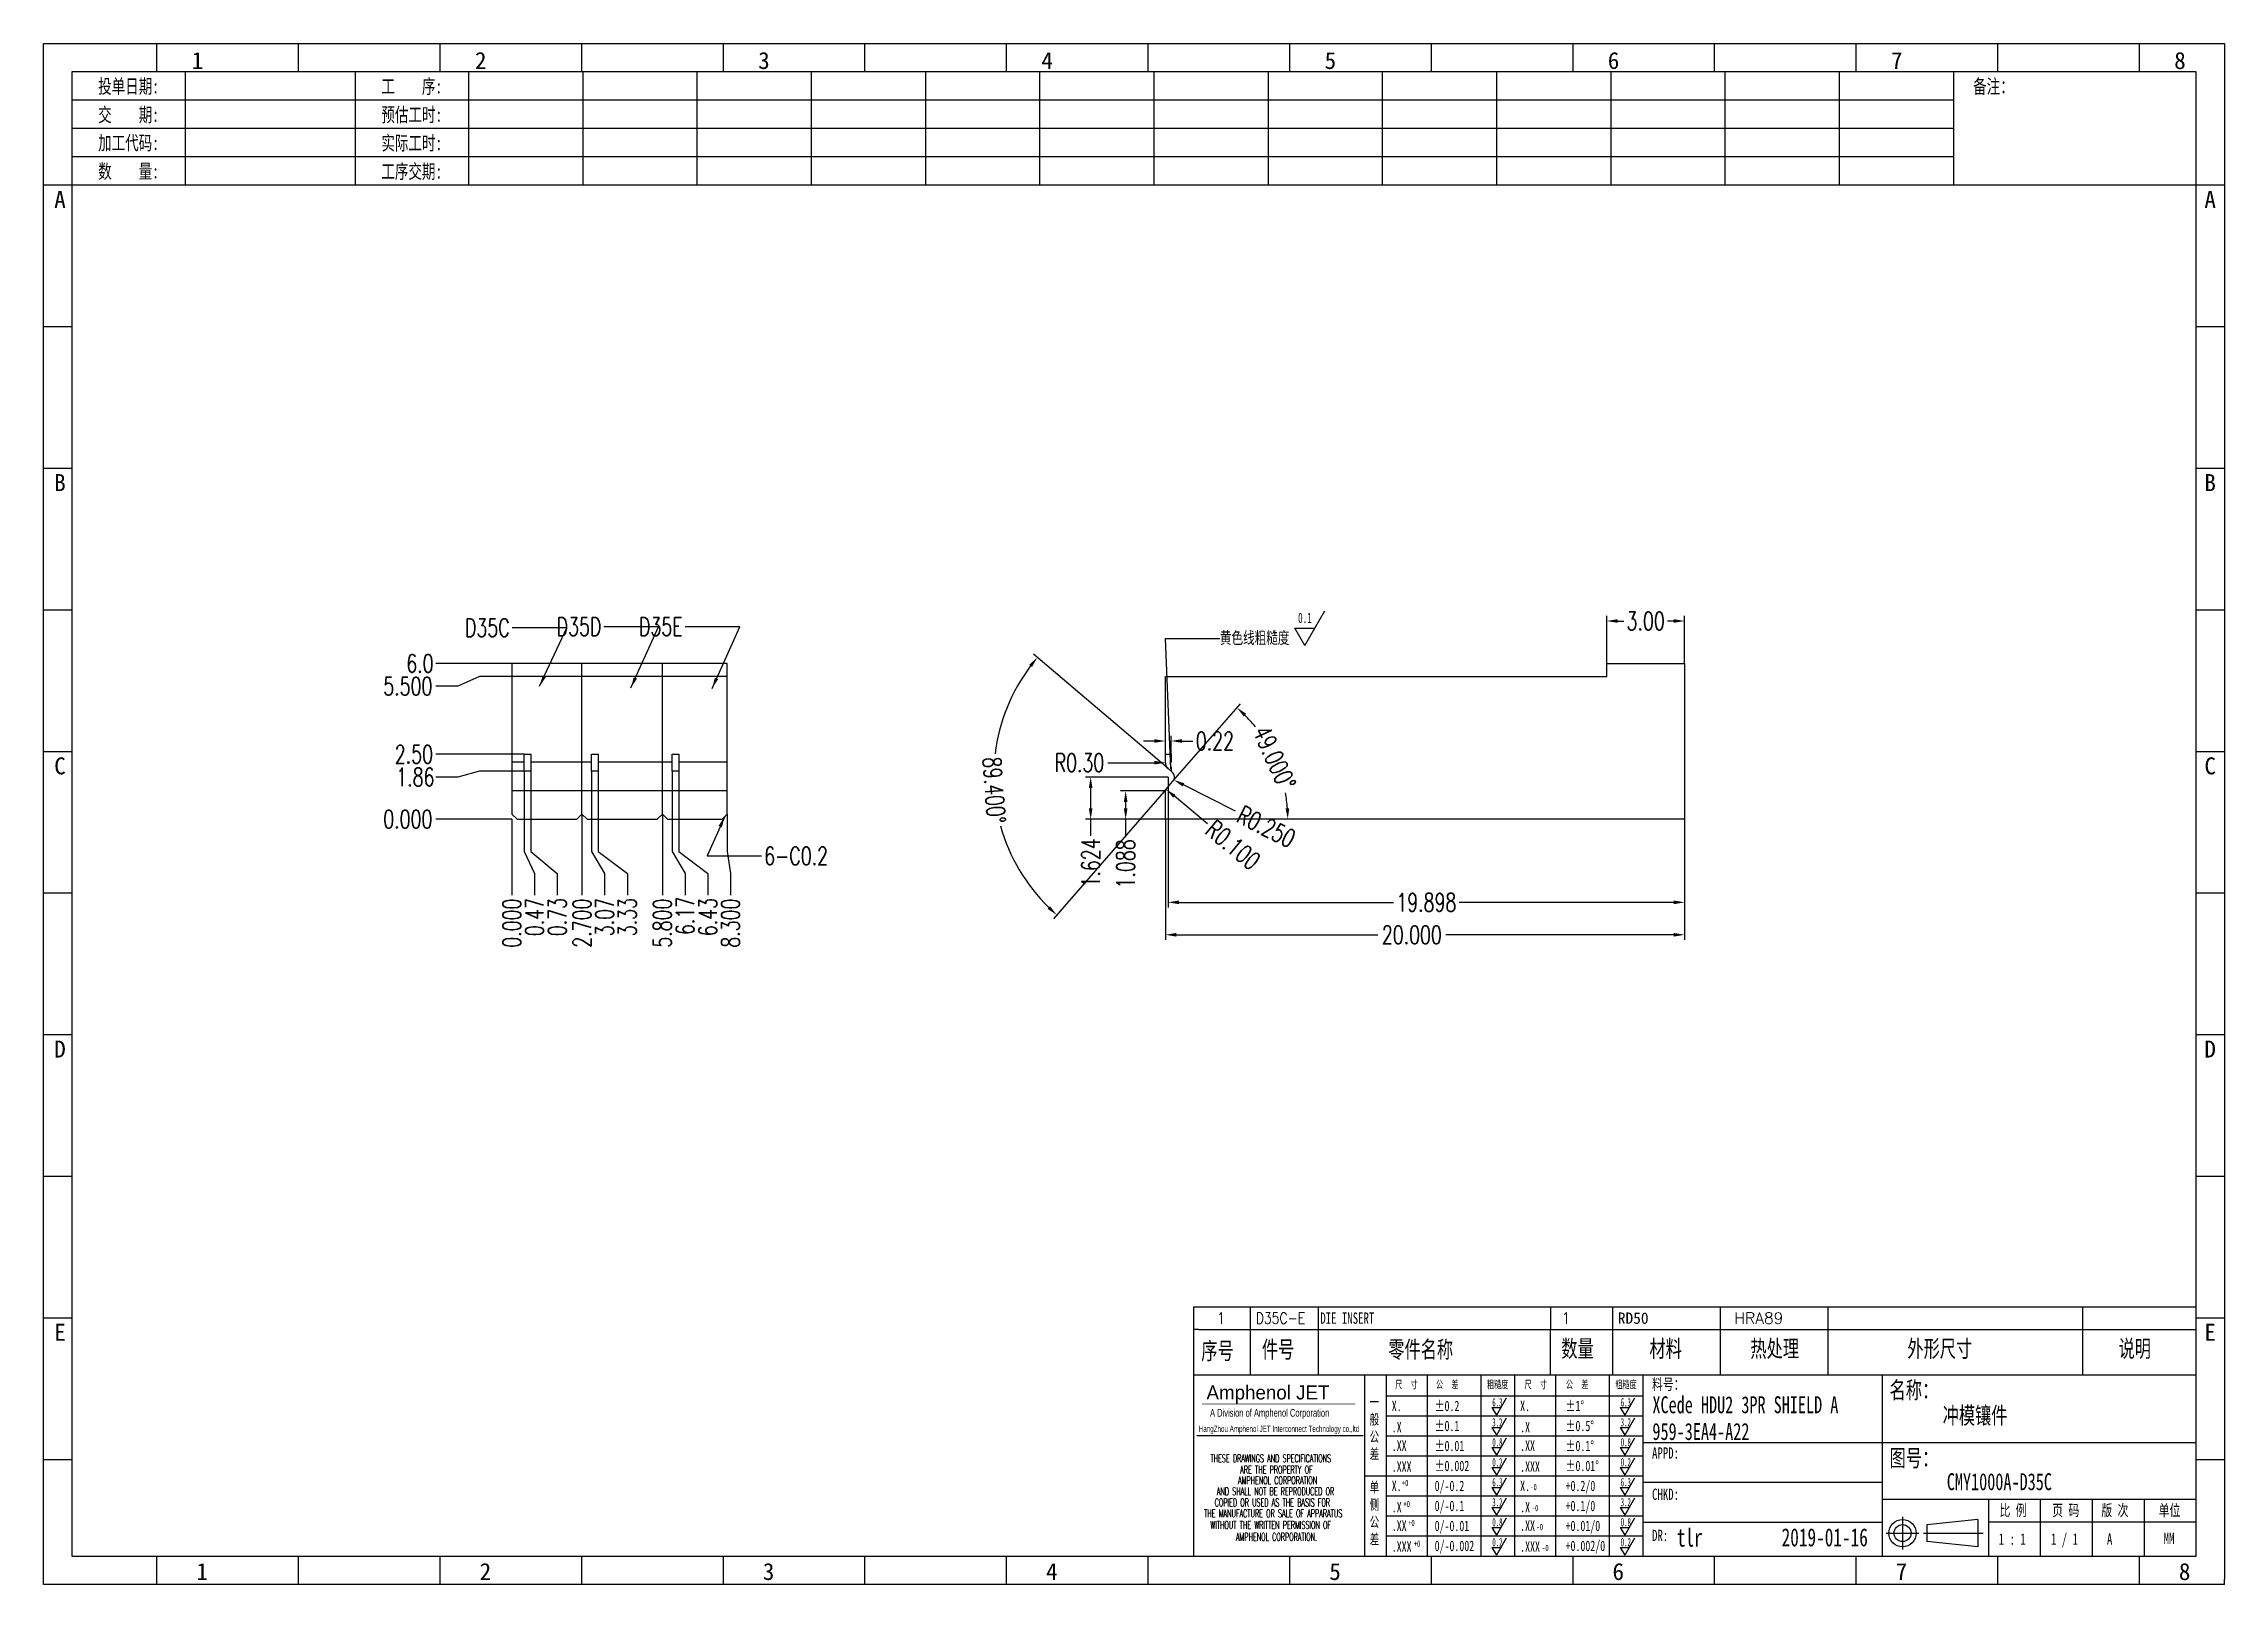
# Model space of a CAD drawing. Header units: millimetres. Extents: x -2852 to 5627, y -2271 to 1849.
# Drawn here: x -934.6 to -850.6, y -601.7 to -542.3 of the extents above; entities that cross this region are included whole.
import ezdxf
from ezdxf.enums import TextEntityAlignment as Align

# ---------------------------------------------------------------- set-up
doc = ezdxf.new("R2010")
doc.units = ezdxf.units.MM
doc.header["$PDSIZE"] = 3
doc.linetypes.add('DASHED2', pattern=[9.525, 6.35, -3.175])
for name, color, linetype in [('1', 7, 'Continuous'), ('11', 4, 'DASHED2'), ('41', 1, 'Continuous'), ('D03', 7, 'Continuous')]:
    doc.layers.add(name, color=color, linetype=linetype)
doc.styles.add('CH', font='仿宋_GB2312_0.ttf')
doc.styles.add('jet02', font='simplex.shx', dxfattribs={"width": 0.7})
doc.styles.add('SIMPLEX', font='SIMPLEX')
doc.styles.get("Standard").update_dxf_attribs({"font": '仿宋_GB2312_0.ttf', "width": 0.7})
doc.styles.add('TEXTSTYLE_1', font='TRIUMB.TTF')
doc.styles.add('TEXTSTYLE_2', font='TRIUM.TTF')
doc.styles.add('tk', font='', dxfattribs={"width": 0.7})
doc.styles.add('tk 2', font='仿宋_GB2312_0.ttf', dxfattribs={"width": 0.65})
doc.styles.add('tk 4', font='simplex.shx', dxfattribs={"width": 0.65, "bigfont": 'bigfont.shx'})
doc.styles.get('tk').set_extended_font_data('NSimSun')
doc.dimstyles.new('jet02', dxfattribs={"dimtxt": 3.5, "dimasz": 2.1, "dimexe": 1, "dimexo": 0, "dimgap": 0.5, "dimtad": 0, "dimtoh": 1, "dimdec": 3, "dimzin": 9, "dimdsep": 46, "dimtxsty": 'jet02', "dimcen": 0, "dimclrt": 256, "dimazin": 2, "dimtfac": 1, "dimtdec": 3, "dimtofl": 0, "dimtmove": 0, "dimatfit": 1, "dimfxl": 1, "dimarcsym": 0})

msp = doc.modelspace()

# ---------------------------------------------------------------- texts
at = {"layer": '41', "color": 2, "ltscale": 0.05, "style": 'tk 2', "width": 0.65}
msp.add_text('0.1', height=0.4, dxfattribs=at).set_placement((-886.2853, -564.6501))
at = {"layer": '41', "ltscale": 0.05, "char_height": 0.7, "style": 'jet02'}
for s, insert, attachment_point in [('D35D', (-913.1211, -564.7896), 6), ('D35E', (-909.9936, -564.7896), 6), ('D35C', (-916.6548, -564.8302), 6), ('6-C0.2', (-906.8498, -573.6173), 4)]:
    msp.add_mtext(s, dxfattribs=dict(at, insert=insert, attachment_point=attachment_point))
at = {"layer": '41', "color": 2, "ltscale": 0.05, "insert": (-889.2963, -565.2419), "char_height": 0.466667, "attachment_point": 4, "style": 'jet02'}
msp.add_mtext('{\\fSimSun|b0|i0|c134|p54;黄色线粗糙度}', dxfattribs=at)

# ---------------------------------------------------------------- blocks, each defined once
blk = doc.blocks.new('A3-N')
at = {"layer": '1', "color": 1}
for p, q in [((0, 0), (0, 296.73)), ((0, 296.73), (420, 296.73)), ((21.82, 291.27), (21.82, 296.73)), ((49.09, 291.27), (49.09, 296.73)), ((76.36, 291.27), (76.36, 296.73)), ((103.64, 291.27), (103.64, 296.73)), ((103.64, 291.27), (103.64, 296.73)), ((103.64, 291.27), (103.64, 296.73)), ((130.91, 291.27), (130.91, 296.73)), ((158.18, 291.27), (158.18, 296.73)), ((185.45, 291.27), (185.45, 296.73)), ((212.73, 291.27), (212.73, 296.73)), ((240, 291.27), (240, 296.73)), ((267.27, 291.27), (267.27, 296.73)), ((294.55, 291.27), (294.55, 296.73)), ((321.82, 291.27), (321.82, 296.73)), ((349.09, 291.27), (349.09, 296.73)), ((376.36, 291.27), (376.36, 296.73)), ((403.64, 291.27), (403.64, 296.73)), ((420, 296.73), (420, 1)), ((5.45, 269.45), (0, 269.45)), ((420, 269.45), (414.55, 269.45)), ((5.45, 242.18), (0, 242.18)), ((420, 242.18), (414.55, 242.18)), ((5.45, 214.91), (0, 214.91)), ((420, 214.91), (414.55, 214.91)), ((5.45, 187.64), (0, 187.64)), ((420, 187.64), (414.55, 187.64)), ((5.45, 160.36), (0, 160.36)), ((420, 160.36), (414.55, 160.36)), ((5.45, 133.09), (0, 133.09)), ((420, 133.09), (414.55, 133.09)), ((5.45, 105.82), (0, 105.82)), ((420, 105.82), (414.55, 105.82)), ((5.45, 78.55), (0, 78.55)), ((420, 78.55), (414.55, 78.55)), ((5.45, 51.27), (0, 51.27)), ((420, 51.27), (414.55, 51.27)), ((222.45, 49.09), (221.45, 49.09)), ((221.45, 49.09), (221.45, 40.36)), ((222.45, 49.09), (414.55, 49.09)), ((232.36, 49.09), (232.36, 40.36)), ((245.45, 49.09), (245.45, 40.36)), ((290.18, 49.09), (290.18, 40.36)), ((302.18, 49.09), (302.18, 40.36)), ((322.91, 49.09), (322.91, 40.36)), ((343.64, 49.09), (343.64, 40.36)), ((392.73, 40.36), (392.73, 49.09)), ((258.55, 40.36), (258.55, 5.44)), ((266.45, 40.36), (266.45, 5.44)), ((276.78, 40.36), (276.78, 5.45)), ((291.18, 40.36), (291.18, 5.45)), ((301.51, 40.37), (301.51, 5.46)), ((308.01, 40.36), (308.01, 5.45)), ((354.09, 40.36), (354.09, 5.45)), ((308.01, 32.39), (258.55, 32.39)), ((308.01, 28.54), (258.55, 28.54)), ((414.55, 27.27), (308.01, 27.27)), ((5.45, 24), (0, 24)), ((308.01, 24.69), (258.55, 24.69)), ((420, 24), (414.55, 24)), ((308.01, 16.99), (258.55, 16.99)), ((354.09, 19.63), (308.01, 19.63)), ((308.01, 13.14), (258.55, 13.14)), ((414.55, 16.36), (354.09, 16.36)), ((374.55, 16.36), (374.55, 5.45)), ((384.55, 16.36), (384.55, 5.45)), ((394.55, 16.36), (394.55, 5.45)), ((404.55, 16.36), (404.55, 5.45)), ((308.01, 9.29), (258.55, 9.29)), ((308.01, 11.99), (354.09, 11.99)), ((372.51, 12.49), (362.69, 11.5)), ((362.69, 11.5), (362.69, 8.23)), ((372.51, 12.49), (372.51, 7.25)), ((414.55, 12), (374.55, 12)), ((21.82, 0), (21.82, 5.45)), ((49.09, 0), (49.09, 5.45)), ((76.36, 0), (76.36, 5.45)), ((103.64, 0), (103.64, 5.45)), ((130.91, 0), (130.91, 5.45)), ((158.18, 0), (158.18, 5.45)), ((185.45, 0), (185.45, 5.45)), ((212.73, 0), (212.73, 5.45)), ((240, 0), (240, 5.45)), ((267.27, 0), (267.27, 5.45)), ((294.55, 0), (294.55, 5.45)), ((321.82, 0), (321.82, 5.45)), ((349.09, 0), (349.09, 5.45)), ((372.51, 7.25), (362.69, 8.23)), ((376.36, 0), (376.36, 5.45)), ((403.64, 0), (403.64, 5.45)), ((1, 0), (0, 0)), ((420, 0), (1, 0)), ((420, 0), (420, 1))]:
    blk.add_line(p, q, dxfattribs=at)
at = {"layer": '1'}
for p, q in [((414.55, 278.18), (414.55, 284.73)), ((221.45, 40.36), (221.45, 5.45)), ((221.45, 40.36), (414.55, 40.36)), ((221.45, 40.36), (414.55, 40.36)), ((254.41, 40.36), (254.41, 5.45)), ((283.28, 40.36), (283.28, 5.45)), ((308.01, 36.24), (258.55, 36.24)), ((222.08, 28.67), (254.12, 28.67)), ((308.01, 20.84), (254.41, 20.84))]:
    blk.add_line(p, q, dxfattribs=at)
at = {"layer": '1', "color": 1, "ltscale": 0.05}
for p, q in [((278.93, 34.04), (279.79, 32.56)), ((278.93, 34.04), (280.65, 34.04)), ((281.68, 35.84), (279.79, 32.56)), ((303.66, 34.05), (304.52, 32.56)), ((303.66, 34.05), (305.38, 34.05)), ((306.41, 35.84), (304.52, 32.56)), ((278.93, 30.19), (279.79, 28.71)), ((278.93, 30.19), (280.65, 30.19)), ((281.68, 31.99), (279.79, 28.71)), ((303.66, 30.2), (305.38, 30.2)), ((303.66, 30.2), (304.52, 28.71)), ((306.41, 31.99), (304.52, 28.71)), ((278.93, 26.34), (279.79, 24.86)), ((278.93, 26.34), (280.65, 26.34)), ((281.68, 28.14), (279.79, 24.86)), ((303.66, 26.35), (304.52, 24.86)), ((303.66, 26.35), (305.38, 26.35)), ((306.41, 28.14), (304.52, 24.86)), ((278.93, 22.49), (280.65, 22.49)), ((278.93, 22.49), (279.79, 21.01)), ((281.68, 24.29), (279.79, 21.01)), ((303.66, 22.5), (305.38, 22.5)), ((303.66, 22.5), (304.52, 21.01)), ((306.41, 24.29), (304.52, 21.01)), ((278.93, 18.66), (279.79, 17.17)), ((278.93, 18.66), (280.65, 18.66)), ((281.68, 20.45), (279.79, 17.17)), ((303.66, 18.66), (304.52, 17.18)), ((303.66, 18.66), (305.38, 18.66)), ((306.41, 20.46), (304.52, 17.18)), ((278.93, 14.81), (280.65, 14.81)), ((278.93, 14.81), (279.79, 13.32)), ((281.68, 16.6), (279.79, 13.32)), ((281.68, 12.75), (279.79, 9.47)), ((303.66, 14.81), (305.38, 14.81)), ((303.66, 14.81), (304.52, 13.33)), ((306.41, 16.61), (304.52, 13.33)), ((306.41, 12.76), (304.52, 9.48)), ((278.93, 10.96), (279.79, 9.47)), ((278.93, 10.96), (280.65, 10.96)), ((281.68, 8.9), (279.79, 5.62)), ((303.66, 10.96), (304.52, 9.48)), ((303.66, 10.96), (305.38, 10.96)), ((306.41, 8.91), (304.52, 5.63)), ((278.93, 7.11), (279.79, 5.62)), ((278.93, 7.11), (280.65, 7.11)), ((303.66, 7.11), (305.38, 7.11)), ((303.66, 7.11), (304.52, 5.63))]:
    blk.add_line(p, q, dxfattribs=at)
at = {"layer": '1', "color": 1, "ltscale": 0.1}
for p, q in [((358.01, 13.02), (358.01, 6.71)), ((354.86, 9.87), (361.17, 9.87)), ((362.03, 9.87), (373.54, 9.87))]:
    blk.add_line(p, q, dxfattribs=at)
at = {"layer": '1'}
blk.add_lwpolyline([(221.45, 5.45), (414.55, 5.45), (414.55, 291.27), (5.45, 291.27), (5.45, 5.45), (414.55, 5.45)], dxfattribs=at)
at = {"layer": '1', "color": 7, "linetype": 'Continuous', "const_width": 0.123}
blk.add_lwpolyline([(223.11, 34.74), (252.6, 34.76)], dxfattribs=at)
at = {"layer": '1', "color": 1}
for radius in [2.62, 1.64]:
    blk.add_circle((358.01, 9.87), radius, dxfattribs=at)
at = {"layer": '41'}
for p, q in [((27.27, 291.27), (27.27, 269.45)), ((60, 291.27), (60, 269.45)), ((81.82, 291.27), (81.82, 269.45)), ((103.82, 291.27), (103.82, 269.45)), ((125.82, 291.27), (125.82, 269.45)), ((147.82, 291.27), (147.82, 269.45)), ((169.82, 291.27), (169.82, 269.45)), ((191.82, 291.27), (191.82, 269.45)), ((213.82, 291.27), (213.82, 269.45)), ((235.82, 291.27), (235.82, 269.45)), ((257.82, 291.27), (257.82, 269.45)), ((279.82, 291.27), (279.82, 269.45)), ((301.82, 291.27), (301.82, 269.45)), ((323.82, 291.27), (323.82, 269.45)), ((345.82, 291.27), (345.82, 269.45)), ((367.82, 291.27), (367.82, 269.45)), ((367.82, 285.82), (5.45, 285.82)), ((367.82, 280.36), (5.45, 280.36)), ((367.82, 274.91), (5.45, 274.91)), ((414.55, 269.45), (5.45, 269.45))]:
    blk.add_line(p, q, dxfattribs=at)
at = {"layer": '1', "color": 1}
for s, p in [('1', (29.64, 295.11)), ('2', (84.18, 295.11)), ('3', (138.73, 295.11)), ('4', (193.27, 295.11)), ('5', (247.82, 295.11)), ('6', (302.36, 295.11)), ('7', (356.91, 295.11)), ('8', (411.45, 295.11)), ('1', (30.53, 4.11)), ('2', (85.08, 4.11)), ('3', (139.62, 4.11)), ('4', (194.17, 4.11)), ('5', (248.72, 4.11)), ('6', (303.26, 4.11)), ('7', (357.81, 4.11)), ('8', (412.35, 4.11))]:
    blk.add_text(s, height=3.27, dxfattribs=at).set_placement(p, align=Align.TOP_CENTER)
at = {"layer": '1', "style": 'tk', "width": 0.7}
for s, p in [('投单日期:', (16.36, 288.55)), ('工    序:', (70.91, 288.55)), ('备注：', (375.51, 288.55)), ('交    期:', (16.36, 283.09)), ('预估工时:', (70.91, 283.09)), ('加工代码:', (16.36, 277.64)), ('实际工时:', (70.91, 277.64)), ('数    量:', (16.36, 272.18)), ('工序交期:', (70.91, 272.18))]:
    blk.add_text(s, height=2.727, dxfattribs=at).set_placement(p, align=Align.MIDDLE)
at = {"layer": '1', "color": 1}
for s, p in [('A', (2.04, 268.36)), ('B', (2.04, 213.82)), ('C', (2.04, 159.27)), ('D', (2.04, 104.73)), ('E', (2.04, 50.18))]:
    blk.add_text(s, height=3.27, dxfattribs=at).set_placement(p, align=Align.TOP_LEFT)
for s, p in [('A', (418.37, 268.36)), ('B', (418.37, 213.82)), ('C', (418.37, 159.27)), ('D', (418.37, 104.73)), ('E', (418.37, 50.18))]:
    blk.add_text(s, height=3.27, dxfattribs=at).set_placement(p, align=Align.TOP_RIGHT)
at = {"layer": '1', "color": 1, "style": 'tk 2', "width": 0.7}
for s, height, p in [('序号', 3.273, (222.96, 43.34)), ('件号', 3.273, (234.62, 43.61)), ('零件名称', 3.273, (258.97, 43.61)), ('数量', 3.273, (292.3, 43.78)), ('材料', 3.273, (309.27, 43.78)), ('热处理', 3.273, (328.71, 43.78)), ('外形尺寸', 3.273, (358.94, 43.78)), ('说明', 3.273, (399.61, 43.78)), ('料号：', 2.182, (309.77, 37.46)), ('名称：', 3.273, (355.52, 35.79)), ('图号：', 3.273, (355.52, 22.7)), ('比 例', 2.182, (376.69, 13.18)), ('页 码', 2.182, (386.85, 13.18)), ('版 次', 2.182, (396.31, 13.18)), ('单位', 2.182, (407.35, 13.18))]:
    blk.add_text(s, height=height, dxfattribs=at).set_placement(p)
at = {"layer": '1', "color": 7, "linetype": 'Continuous', "style": 'TEXTSTYLE_1'}
blk.add_text('Amphenol JET', height=2.7, dxfattribs=at).set_placement((223.96, 35.61))
at = {"layer": '1', "color": 7, "linetype": 'Continuous'}
for s, height, style, width, p in [('A Division of Amphenol Corporation', 1.5, 'TEXTSTYLE_2', 0.7, (224.64, 32.29)), ('HangZhou Amphenol JET Interconnect Technology co.,ltd ', 1.2, 'TEXTSTYLE_2', 0.6, (222.47, 29.36)), ('THESE DRAWINGS AND SPECIFICATIONS', 1.5, 'tk 4', 0.6, (224.73, 23.52)), ('ARE THE PROPERTY OF', 1.5, 'tk 4', 0.6, (230.45, 21.35)), ('AND SHALL NOT BE REPRODUCED OR', 1.5, 'tk 4', 0.6, (225.95, 17.17)), ('AMPHENOL CORPORATION', 1.5, 'tk 4', 0.6, (230.04, 19.27)), ('THE MANUFACTURE OR SALE OF APPARATUS', 1.5, 'tk 4', 0.6, (223.5, 12.92)), ('COPIED OR USED AS THE BASIS FOR', 1.5, 'tk 4', 0.6, (225.54, 15.02)), ('WITHOUT THE WRITTEN PERMISSION OF', 1.5, 'tk 4', 0.6, (224.73, 10.67)), ('AMPHENOL CORPORATION.', 1.5, 'tk 4', 0.6, (229.63, 8.4))]:
    blk.add_text(s, height=height, dxfattribs=dict(at, style=style, width=width)).set_placement(p)
at = {"layer": '1', "color": 1, "style": 'tk 2', "width": 0.7}
for s, p in [('X.', (259.64, 34.37)), ('%%P0.2', (267.9, 34.37)), ('X.', (284.37, 34.37)), ('%%P1%%D', (293.12, 34.37)), ('.X', (259.64, 30.28)), ('%%P0.1', (267.9, 30.52)), ('.X', (284.37, 30.28)), ('%%P0.5%%D', (293.12, 30.52)), ('.XX', (259.64, 26.71)), ('%%P0.01', (267.9, 26.67)), ('.XX', (284.37, 26.71)), ('%%P0.1%%D', (293.12, 26.67)), ('.XXX', (259.64, 22.68)), ('%%P0.002', (267.9, 22.82)), ('.XXX', (284.37, 22.68)), ('%%P0.01%%D', (293.12, 22.82)), ('X.', (259.64, 18.97)), ('0/-0.2', (267.9, 18.97)), ('X.', (284.37, 18.97)), ('+0.2/0', (293.12, 18.97)), ('.X', (259.64, 14.88)), ('0/-0.1', (267.9, 15.12)), ('.X', (284.37, 14.88)), ('+0.1/0', (293.12, 15.12)), ('.XX', (259.64, 11.31)), ('0/-0.01', (267.9, 11.27)), ('0/-0.002', (267.9, 7.42)), ('.XX', (284.37, 11.31)), ('+0.01/0', (293.12, 11.27)), ('+0.002/0', (293.12, 7.42)), ('.XXX', (259.64, 7.28)), ('.XXX', (284.37, 7.28))]:
    blk.add_text(s, height=2, dxfattribs=at).set_placement(p, align=Align.MIDDLE_LEFT)
at = {"layer": '1', "color": 1, "ltscale": 0.05, "style": 'tk 2', "width": 0.5}
for s, p in [('6.3', (279.01, 34.26)), ('6.3', (303.74, 34.27)), ('3.2', (279.01, 30.41)), ('3.2', (303.74, 30.42)), ('0.8', (279.01, 26.56)), ('0.8', (303.74, 26.57)), ('0.2', (279.01, 22.71)), ('0.2', (303.74, 22.72)), ('6.3', (279.01, 18.87)), ('6.3', (303.74, 18.88)), ('3.2', (279.01, 15.02)), ('0.8', (279.01, 11.17)), ('3.2', (303.74, 15.03)), ('0.8', (303.74, 11.18)), ('0.2', (279.01, 7.32)), ('0.2', (303.74, 7.33))]:
    blk.add_text(s, height=1.6, dxfattribs=at).set_placement(p)
at = {"layer": '1', "style": 'tk 2', "width": 0.7}
for s, p in [('APPD:', (309.77, 24.21)), ('CHKD:', (309.77, 16.27)), ('DR:', (309.77, 8.35))]:
    blk.add_text(s, height=2.182, dxfattribs=at).set_placement(p)
at = {"layer": '1', "color": 7, "style": 'tk 2', "width": 0.7}
blk.add_text('MM', height=2.182, dxfattribs=at).set_placement((408.31, 7.75))
at = {"layer": '1', "color": 1, "ltscale": 0.05, "char_height": 1.5, "width": 6.3627, "attachment_point": 1, "style": 'tk 2'}
for s, insert in [('尺  寸', (260.31, 39.25)), ('公  差', (268.17, 39.25)), ('粗糙度', (277.98, 39.25)), ('尺  寸', (285.2, 39.25)), ('公  差', (293.18, 39.25)), ('粗糙度', (302.71, 39.26))]:
    blk.add_mtext(s, dxfattribs=dict(at, insert=insert))
at = {"layer": '1', "ltscale": 0.05, "char_height": 2, "width": 2.5195, "attachment_point": 1, "style": 'tk 2'}
for s, insert in [('一般公差', (255.39, 36.11)), ('单侧公差', (255.39, 19.71))]:
    blk.add_mtext(s, dxfattribs=dict(at, insert=insert))
at = {"layer": '1', "color": 1, "ltscale": 0.05, "char_height": 1.2, "width": 5.1396, "attachment_point": 1, "line_spacing_factor": 0.8, "style": 'tk 2'}
for s, insert in [('+0', (261.58, 20.13)), ('-0', (286.31, 19.33)), ('+0', (261.88, 16.09)), ('-0', (286.61, 15.29)), ('+0', (262.79, 12.45)), ('+0', (263.87, 8.44)), ('-0', (287.51, 11.65)), ('-0', (288.59, 7.64))]:
    blk.add_mtext(s, dxfattribs=dict(at, insert=insert))
at = {"layer": '1', "style": 'tk 2', "width": 0.7}
for tag, p in [('PATR-NO1', (309.84, 32.96)), ('TITLE', (365.74, 30.9)), ('PATR-NO2', (309.84, 27.81)), ('DWG-NO:', (366.54, 18.14))]:
    blk.add_attdef(tag, p, '', height=3.27, dxfattribs=at)
at = {"layer": '1', "color": 1, "style": 'tk 2', "width": 0.7}
for tag, p in [('DRAW', (314.55, 7.27)), ('DATE', (334.72, 7.32))]:
    blk.add_attdef(tag, p, '', height=3.49, dxfattribs=at)
at = {"layer": '1', "style": 'tk 2', "width": 0.7}
for tag, p in [('SCALE', (376.55, 8.73)), ('SHEET', (386.6, 8.72)), ('REV', (397.38, 8.73))]:
    blk.add_attdef(tag, text='', height=2.18, dxfattribs=at).set_placement(p, align=Align.MIDDLE_LEFT)
blk = doc.blocks.new('FB3')
at = {"layer": '1', "color": 1}
for p, q in [((0, 4.36), (193.09, 4.36)), ((0, 4.36), (0, 0)), ((10.91, 4.36), (10.91, 0)), ((24, 4.36), (24, 0)), ((68.73, 4.36), (68.73, 0)), ((80.73, 4.36), (80.73, 0)), ((101.45, 4.36), (101.45, 0)), ((122.18, 4.36), (122.18, 0)), ((171.27, 0), (171.27, 4.36))]:
    blk.add_line(p, q, dxfattribs=at)
at = {"layer": '1'}
for tag, style, p in [('ITEM', 'SIMPLEX', (4.36, 2.18)), ('PARTNO', 'SIMPLEX', (12, 2.18)), ('QTY', 'SIMPLEX', (74.18, 2.18)), ('MATL', 'CH', (81.72, 2.18)), ('FINISH', 'SIMPLEX', (104.17, 2.18)), ('SPEC', 'SIMPLEX', (130.91, 2.18)), ('REMARK', 'SIMPLEX', (174.06, 2.18))]:
    blk.add_attdef(tag, text='', height=2.18, dxfattribs=dict(at, style=style)).set_placement(p, align=Align.MIDDLE_LEFT)
at = {"layer": '1', "style": 'tk', "width": 0.7}
blk.add_attdef('DIE', text='', height=2.18, dxfattribs=at).set_placement((24.43, 2.18), align=Align.MIDDLE_LEFT)
blk = doc.blocks.new('*D4023')
at = {"layer": '41', "ltscale": 0.05}
blk.add_line((-916.571, -572.204), (-919.496, -572.204), dxfattribs=at)
at = {"layer": 'Defpoints', "color": 0, "ltscale": 0.05}
for p in [(-919.496, -572.204), (-916.571, -572.204), (-916.571, -572.204)]:
    blk.add_point(p, dxfattribs=at)
at = {"layer": '41', "ltscale": 0.05, "insert": (-920.576, -572.204), "char_height": 0.7, "attachment_point": 5, "style": 'jet02'}
blk.add_mtext('0.000', dxfattribs=at)
blk = doc.blocks.new('*D4024')
at = {"layer": '41', "ltscale": 0.05}
for p, q in [((-917.816, -570.349), (-918.656, -570.579)), ((-916.101, -570.349), (-917.816, -570.349)), ((-918.656, -570.579), (-919.496, -570.579))]:
    blk.add_line(p, q, dxfattribs=at)
at = {"layer": 'Defpoints', "color": 0, "ltscale": 0.05}
for p in [(-916.101, -570.349), (-919.496, -570.579), (-916.571, -572.204)]:
    blk.add_point(p, dxfattribs=at)
at = {"layer": '41', "ltscale": 0.05, "insert": (-920.285, -570.579), "char_height": 0.7, "attachment_point": 5, "style": 'jet02'}
blk.add_mtext('1.86', dxfattribs=at)
blk = doc.blocks.new('*D4025')
at = {"layer": '41', "ltscale": 0.05}
blk.add_line((-916.101, -569.704), (-919.496, -569.704), dxfattribs=at)
at = {"layer": 'Defpoints', "color": 0, "ltscale": 0.05}
for p in [(-919.496, -569.704), (-916.101, -569.704), (-916.571, -572.204)]:
    blk.add_point(p, dxfattribs=at)
at = {"layer": '41', "ltscale": 0.05, "insert": (-920.343, -569.704), "char_height": 0.7, "attachment_point": 5, "style": 'jet02'}
blk.add_mtext('2.50', dxfattribs=at)
blk = doc.blocks.new('*D4026')
at = {"layer": '41', "ltscale": 0.05}
for p, q in [((-917.816, -566.704), (-918.656, -567.079)), ((-916.571, -566.704), (-917.816, -566.704)), ((-918.656, -567.079), (-919.496, -567.079))]:
    blk.add_line(p, q, dxfattribs=at)
at = {"layer": 'Defpoints', "color": 0, "ltscale": 0.05}
for p in [(-916.571, -566.704), (-919.496, -567.079), (-916.571, -572.204)]:
    blk.add_point(p, dxfattribs=at)
at = {"layer": '41', "ltscale": 0.05, "insert": (-920.576, -567.079), "char_height": 0.7, "attachment_point": 5, "style": 'jet02'}
blk.add_mtext('5.500', dxfattribs=at)
blk = doc.blocks.new('*D4027')
at = {"layer": '41', "ltscale": 0.05}
blk.add_line((-916.571, -566.204), (-919.496, -566.204), dxfattribs=at)
at = {"layer": 'Defpoints', "color": 0, "ltscale": 0.05}
for p in [(-919.496, -566.204), (-916.571, -566.204), (-916.571, -572.204)]:
    blk.add_point(p, dxfattribs=at)
at = {"layer": '41', "ltscale": 0.05, "insert": (-920.11, -566.204), "char_height": 0.7, "attachment_point": 5, "style": 'jet02'}
blk.add_mtext('6.0', dxfattribs=at)
blk = doc.blocks.new('*D4028')
at = {"layer": '41', "ltscale": 0.05}
blk.add_line((-916.571, -572.204), (-916.571, -575.129), dxfattribs=at)
at = {"layer": 'Defpoints', "color": 0, "ltscale": 0.05}
for p in [(-916.571, -572.204), (-916.571, -572.204), (-916.571, -575.129)]:
    blk.add_point(p, dxfattribs=at)
at = {"layer": '41', "ltscale": 0.05, "insert": (-916.571, -576.209), "char_height": 0.7, "attachment_point": 5, "rotation": 90, "style": 'jet02'}
blk.add_mtext('0.000', dxfattribs=at)
blk = doc.blocks.new('*D4029')
at = {"layer": '41', "ltscale": 0.05}
for p, q in [((-916.101, -570.349), (-916.101, -573.449)), ((-916.101, -573.449), (-915.696, -574.289)), ((-915.696, -574.289), (-915.696, -575.129))]:
    blk.add_line(p, q, dxfattribs=at)
at = {"layer": 'Defpoints', "color": 0, "ltscale": 0.05}
for p in [(-916.101, -570.349), (-916.571, -572.204), (-915.696, -575.129)]:
    blk.add_point(p, dxfattribs=at)
at = {"layer": '41', "ltscale": 0.05, "insert": (-915.696, -575.976), "char_height": 0.7, "attachment_point": 5, "rotation": 90, "style": 'jet02'}
blk.add_mtext('0.47', dxfattribs=at)
blk = doc.blocks.new('*D4030')
at = {"layer": '41', "ltscale": 0.05}
for p, q in [((-915.841, -570.349), (-915.841, -573.449)), ((-915.841, -573.449), (-914.821, -574.289)), ((-914.821, -574.289), (-914.821, -575.129))]:
    blk.add_line(p, q, dxfattribs=at)
at = {"layer": 'Defpoints', "color": 0, "ltscale": 0.05}
for p in [(-915.841, -570.349), (-916.571, -572.204), (-914.821, -575.129)]:
    blk.add_point(p, dxfattribs=at)
at = {"layer": '41', "ltscale": 0.05, "insert": (-914.821, -575.976), "char_height": 0.7, "attachment_point": 5, "rotation": 90, "style": 'jet02'}
blk.add_mtext('0.73', dxfattribs=at)
blk = doc.blocks.new('*D4031')
at = {"layer": '41', "ltscale": 0.05}
blk.add_line((-913.871, -572.004), (-913.871, -575.129), dxfattribs=at)
at = {"layer": 'Defpoints', "color": 0, "ltscale": 0.05}
for p in [(-913.871, -572.004), (-916.571, -572.204), (-913.871, -575.129)]:
    blk.add_point(p, dxfattribs=at)
at = {"layer": '41', "ltscale": 0.05, "insert": (-913.871, -576.209), "char_height": 0.7, "attachment_point": 5, "rotation": 90, "style": 'jet02'}
blk.add_mtext('2.700', dxfattribs=at)
blk = doc.blocks.new('*D4032')
at = {"layer": '41', "ltscale": 0.05}
for p, q in [((-913.501, -570.349), (-913.501, -573.449)), ((-913.501, -573.449), (-912.996, -574.289)), ((-912.996, -574.289), (-912.996, -575.129))]:
    blk.add_line(p, q, dxfattribs=at)
at = {"layer": 'Defpoints', "color": 0, "ltscale": 0.05}
for p in [(-913.501, -570.349), (-916.571, -572.204), (-912.996, -575.129)]:
    blk.add_point(p, dxfattribs=at)
at = {"layer": '41', "ltscale": 0.05, "insert": (-912.996, -575.976), "char_height": 0.7, "attachment_point": 5, "rotation": 90, "style": 'jet02'}
blk.add_mtext('3.07', dxfattribs=at)
blk = doc.blocks.new('*D4033')
at = {"layer": '41', "ltscale": 0.05}
for p, q in [((-913.241, -570.349), (-913.241, -573.449)), ((-913.241, -573.449), (-912.121, -574.289)), ((-912.121, -574.289), (-912.121, -575.129))]:
    blk.add_line(p, q, dxfattribs=at)
at = {"layer": 'Defpoints', "color": 0, "ltscale": 0.05}
for p in [(-913.241, -570.349), (-916.571, -572.204), (-912.121, -575.129)]:
    blk.add_point(p, dxfattribs=at)
at = {"layer": '41', "ltscale": 0.05, "insert": (-912.121, -575.976), "char_height": 0.7, "attachment_point": 5, "rotation": 90, "style": 'jet02'}
blk.add_mtext('3.33', dxfattribs=at)
blk = doc.blocks.new('*D4034')
at = {"layer": '41', "ltscale": 0.05}
blk.add_line((-910.771, -572.004), (-910.771, -575.129), dxfattribs=at)
at = {"layer": 'Defpoints', "color": 0, "ltscale": 0.05}
for p in [(-910.771, -572.004), (-916.571, -572.204), (-910.771, -575.129)]:
    blk.add_point(p, dxfattribs=at)
at = {"layer": '41', "ltscale": 0.05, "insert": (-910.771, -576.209), "char_height": 0.7, "attachment_point": 5, "rotation": 90, "style": 'jet02'}
blk.add_mtext('5.800', dxfattribs=at)
blk = doc.blocks.new('*D4035')
at = {"layer": '41', "ltscale": 0.05}
for p, q in [((-910.401, -570.349), (-910.401, -573.449)), ((-910.401, -573.449), (-909.896, -574.289)), ((-909.896, -574.289), (-909.896, -575.129))]:
    blk.add_line(p, q, dxfattribs=at)
at = {"layer": 'Defpoints', "color": 0, "ltscale": 0.05}
for p in [(-910.401, -570.349), (-916.571, -572.204), (-909.896, -575.129)]:
    blk.add_point(p, dxfattribs=at)
at = {"layer": '41', "ltscale": 0.05, "insert": (-909.896, -575.929), "char_height": 0.7, "attachment_point": 5, "rotation": 90, "style": 'jet02'}
blk.add_mtext('6.17', dxfattribs=at)
blk = doc.blocks.new('*D4036')
at = {"layer": '41', "ltscale": 0.05}
for p, q in [((-910.141, -570.349), (-910.141, -573.449)), ((-910.141, -573.449), (-909.021, -574.289)), ((-909.021, -574.289), (-909.021, -575.129))]:
    blk.add_line(p, q, dxfattribs=at)
at = {"layer": 'Defpoints', "color": 0, "ltscale": 0.05}
for p in [(-910.141, -570.349), (-916.571, -572.204), (-909.021, -575.129)]:
    blk.add_point(p, dxfattribs=at)
at = {"layer": '41', "ltscale": 0.05, "insert": (-909.021, -575.976), "char_height": 0.7, "attachment_point": 5, "rotation": 90, "style": 'jet02'}
blk.add_mtext('6.43', dxfattribs=at)
blk = doc.blocks.new('*D4037')
at = {"layer": '41', "ltscale": 0.05}
for p, q in [((-908.271, -572.004), (-908.271, -573.449)), ((-908.271, -573.449), (-908.146, -574.289)), ((-908.146, -574.289), (-908.146, -575.129))]:
    blk.add_line(p, q, dxfattribs=at)
at = {"layer": 'Defpoints', "color": 0, "ltscale": 0.05}
for p in [(-908.271, -572.004), (-916.571, -572.204), (-908.146, -575.129)]:
    blk.add_point(p, dxfattribs=at)
at = {"layer": '41', "ltscale": 0.05, "insert": (-908.146, -576.209), "char_height": 0.7, "attachment_point": 5, "rotation": 90, "style": 'jet02'}
blk.add_mtext('8.300', dxfattribs=at)
blk = doc.blocks.new('*D4038')
at = {"layer": '41', "ltscale": 0.05}
for p, q in [((-891.397, -572.204), (-891.397, -576.856)), ((-871.397, -572.204), (-871.397, -576.856)), ((-890.977, -576.656), (-883.218, -576.656)), ((-871.817, -576.656), (-880.591, -576.656))]:
    blk.add_line(p, q, dxfattribs=at)
for points in [[(-890.977, -576.586), (-890.977, -576.726), (-891.397, -576.656)], [(-871.817, -576.586), (-871.817, -576.726), (-871.397, -576.656)]]:
    blk.add_solid(points, dxfattribs=at)
at = {"layer": 'Defpoints', "color": 0, "ltscale": 0.05}
for p in [(-891.397, -572.204), (-871.397, -572.204), (-871.397, -576.656)]:
    blk.add_point(p, dxfattribs=at)
at = {"layer": '41', "ltscale": 0.05, "insert": (-881.904, -576.656), "char_height": 0.7, "attachment_point": 5, "style": 'jet02'}
blk.add_mtext('20.000', dxfattribs=at)
blk = doc.blocks.new('*D4039')
at = {"layer": '41', "ltscale": 0.05}
for p, q in [((-874.397, -566.204), (-874.397, -564.37)), ((-871.397, -566.204), (-871.397, -564.37)), ((-873.977, -564.57), (-873.743, -564.57)), ((-871.817, -564.57), (-872.05, -564.57))]:
    blk.add_line(p, q, dxfattribs=at)
for points in [[(-873.977, -564.5), (-873.977, -564.64), (-874.397, -564.57)], [(-871.817, -564.5), (-871.817, -564.64), (-871.397, -564.57)]]:
    blk.add_solid(points, dxfattribs=at)
at = {"layer": 'Defpoints', "color": 0, "ltscale": 0.05}
for p in [(-871.397, -564.57), (-874.397, -566.204), (-871.397, -566.204)]:
    blk.add_point(p, dxfattribs=at)
at = {"layer": '41', "ltscale": 0.05, "insert": (-872.897, -564.57), "char_height": 0.7, "attachment_point": 5, "style": 'jet02'}
blk.add_mtext('3.00', dxfattribs=at)
blk = doc.blocks.new('*D4040')
at = {"layer": '41', "ltscale": 0.05}
for p, q in [((-891.295, -570.581), (-891.295, -575.606)), ((-871.397, -572.204), (-871.397, -575.606)), ((-890.875, -575.406), (-882.612, -575.406)), ((-871.817, -575.406), (-880.079, -575.406))]:
    blk.add_line(p, q, dxfattribs=at)
for points in [[(-890.875, -575.336), (-890.875, -575.476), (-891.295, -575.406)], [(-871.817, -575.336), (-871.817, -575.476), (-871.397, -575.406)]]:
    blk.add_solid(points, dxfattribs=at)
at = {"layer": 'Defpoints', "color": 0, "ltscale": 0.05}
for p in [(-891.295, -570.581), (-871.397, -572.204), (-891.295, -575.406)]:
    blk.add_point(p, dxfattribs=at)
at = {"layer": '41', "ltscale": 0.05, "insert": (-881.346, -575.406), "char_height": 0.7, "attachment_point": 5, "style": 'jet02'}
blk.add_mtext('19.898', dxfattribs=at)
blk = doc.blocks.new('*D4041')
at = {"layer": '41', "ltscale": 0.05}
for p, q in [((-891.295, -570.581), (-894.475, -570.581)), ((-894.275, -571.001), (-894.275, -571.784)), ((-891.397, -572.204), (-894.475, -572.204)), ((-894.275, -572.204), (-894.275, -572.843))]:
    blk.add_line(p, q, dxfattribs=at)
for points in [[(-894.345, -571.001), (-894.205, -571.001), (-894.275, -570.581)], [(-894.345, -571.784), (-894.205, -571.784), (-894.275, -572.204)]]:
    blk.add_solid(points, dxfattribs=at)
at = {"layer": 'Defpoints', "color": 0, "ltscale": 0.05}
for p in [(-891.295, -570.581), (-894.275, -572.204), (-891.397, -572.204)]:
    blk.add_point(p, dxfattribs=at)
at = {"layer": '41', "ltscale": 0.05, "insert": (-894.275, -573.888), "char_height": 0.7, "attachment_point": 5, "rotation": 90, "style": 'jet02'}
blk.add_mtext('1.624', dxfattribs=at)
blk = doc.blocks.new('*D4042')
at = {"layer": '41', "ltscale": 0.05}
for p, q in [((-891.817, -569.192), (-892.237, -569.192)), ((-891.397, -569.704), (-891.397, -568.992)), ((-891.177, -569.704), (-891.177, -568.992)), ((-890.757, -569.192), (-890.337, -569.192))]:
    blk.add_line(p, q, dxfattribs=at)
for points in [[(-891.817, -569.122), (-891.817, -569.262), (-891.397, -569.192)], [(-890.757, -569.122), (-890.757, -569.262), (-891.177, -569.192)]]:
    blk.add_solid(points, dxfattribs=at)
at = {"layer": 'Defpoints', "color": 0, "ltscale": 0.05}
for p in [(-891.177, -569.192), (-891.397, -569.704), (-891.177, -569.704)]:
    blk.add_point(p, dxfattribs=at)
at = {"layer": '41', "ltscale": 0.05, "insert": (-889.49, -569.192), "char_height": 0.7, "attachment_point": 5, "style": 'jet02'}
blk.add_mtext('0.22', dxfattribs=at)
blk = doc.blocks.new('*D4043')
at = {"layer": '41', "ltscale": 0.05}
for p, q in [((-891.397, -571.116), (-893.127, -571.116)), ((-892.927, -571.536), (-892.927, -571.784)), ((-891.397, -572.204), (-893.127, -572.204)), ((-892.927, -572.204), (-892.927, -572.892))]:
    blk.add_line(p, q, dxfattribs=at)
for points in [[(-892.997, -571.536), (-892.857, -571.536), (-892.927, -571.116)], [(-892.997, -571.784), (-892.857, -571.784), (-892.927, -572.204)]]:
    blk.add_solid(points, dxfattribs=at)
at = {"layer": 'Defpoints', "color": 0, "ltscale": 0.05}
for p in [(-892.927, -571.116), (-891.397, -571.116), (-891.397, -572.204)]:
    blk.add_point(p, dxfattribs=at)
at = {"layer": '41', "ltscale": 0.05, "insert": (-892.927, -573.925), "char_height": 0.7, "attachment_point": 5, "rotation": 90, "style": 'jet02'}
blk.add_mtext('1.088', dxfattribs=at)
blk = doc.blocks.new('*D4044')
at = {"layer": '41', "ltscale": 0.05}
blk.add_line((-891.106, -570.745), (-888.508, -567.756), dxfattribs=at)
for start, end in [(38.68292, 44.77239), (4.22761, 10.31708)]:
    blk.add_arc((-892.375, -572.204), 5.693, start, end, dxfattribs=at)
for points in [[(-888.381, -568.245), (-888.285, -568.143), (-888.64, -567.907)], [(-886.627, -571.782), (-886.767, -571.787), (-886.681, -572.204)]]:
    blk.add_solid(points, dxfattribs=at)
at = {"layer": 'Defpoints', "color": 0, "ltscale": 0.05}
for p in [(-891.372, -571.051), (-891.106, -570.745), (-886.911, -570.603), (-891.397, -572.204), (-871.397, -572.204)]:
    blk.add_point(p, dxfattribs=at)
at = {"layer": '41', "ltscale": 0.05, "insert": (-887.194, -569.843), "char_height": 0.7, "attachment_point": 5, "rotation": 294.5, "style": 'jet02'}
blk.add_mtext('49.000°', dxfattribs=at)
blk = doc.blocks.new('*D4045')
at = {"layer": '41', "ltscale": 0.05}
blk.add_line((-889.773, -572.382), (-891.051, -571.321), dxfattribs=at)
blk.add_solid([(-891.006, -571.267), (-891.095, -571.375), (-891.374, -571.052)], dxfattribs=at)
at = {"layer": 'Defpoints', "color": 0, "ltscale": 0.05}
for p in [(-891.374, -571.052), (-891.297, -571.116)]:
    blk.add_point(p, dxfattribs=at)
at = {"layer": '41', "ltscale": 0.05, "insert": (-888.79, -573.199), "char_height": 0.7, "attachment_point": 5, "rotation": 320.27888, "style": 'jet02'}
blk.add_mtext('R0.100', dxfattribs=at)
blk = doc.blocks.new('*D4046')
at = {"layer": '41', "ltscale": 0.05}
blk.add_line((-888.692, -571.897), (-890.697, -570.883), dxfattribs=at)
blk.add_solid([(-890.665, -570.821), (-890.729, -570.946), (-891.072, -570.694)], dxfattribs=at)
at = {"layer": 'Defpoints', "color": 0, "ltscale": 0.05}
for p in [(-891.295, -570.581), (-891.072, -570.694)]:
    blk.add_point(p, dxfattribs=at)
at = {"layer": '41', "ltscale": 0.05, "insert": (-887.51, -572.495), "char_height": 0.7, "attachment_point": 5, "rotation": 333.17327, "style": 'jet02'}
blk.add_mtext('R0.250', dxfattribs=at)
blk = doc.blocks.new('*D4048')
at = {"layer": '41', "ltscale": 0.05}
for p, q in [((-891.291, -570.256), (-896.478, -565.841)), ((-891.372, -571.051), (-895.711, -576.042))]:
    blk.add_line(p, q, dxfattribs=at)
for start, end in [(143.00355, 172.92238), (195.67762, 225.59645)]:
    blk.add_arc((-890.94, -570.554), 7.071, start, end, dxfattribs=at)
for points in [[(-896.643, -566.255), (-896.534, -566.342), (-896.326, -565.971)], [(-895.841, -575.555), (-895.936, -575.657), (-895.58, -575.891)]]:
    blk.add_solid(points, dxfattribs=at)
at = {"layer": 'Defpoints', "color": 0, "ltscale": 0.05}
for p in [(-897.891, -569.253), (-891.291, -570.256), (-891.372, -571.051), (-891.133, -570.39), (-891.106, -570.745)]:
    blk.add_point(p, dxfattribs=at)
at = {"layer": '41', "ltscale": 0.05, "insert": (-897.992, -571.084), "char_height": 0.7, "attachment_point": 5, "rotation": 274.3, "style": 'jet02'}
blk.add_mtext('89.400°', dxfattribs=at)
blk = doc.blocks.new('*D4049')
at = {"layer": '41', "ltscale": 0.05}
blk.add_line((-893.616, -570.027), (-891.817, -570.027), dxfattribs=at)
blk.add_solid([(-891.817, -569.957), (-891.817, -570.097), (-891.397, -570.027)], dxfattribs=at)
at = {"layer": 'Defpoints', "color": 0, "ltscale": 0.05}
for p in [(-891.397, -570.027), (-891.097, -570.027)]:
    blk.add_point(p, dxfattribs=at)
at = {"layer": '41', "ltscale": 0.05, "insert": (-894.707, -570.027), "char_height": 0.7, "attachment_point": 5, "style": 'jet02'}
blk.add_mtext('R0.30', dxfattribs=at)

# ---------------------------------------------------------------- dimensions: what is measured, and where the dimension line sits
at = {"layer": '41', "ltscale": 0.05}
for base, p1, p2, override, picture, middle in [((-871.3967, -564.5698), (-874.3967, -566.2042), (-871.3967, -566.2042), {"dimscale": 0.2, "dimtoh": 0, "dimdec": 2, "dimzin": 1, "dimclrd": 256, "dimclre": 256, "dimazin": 0, "dimatfit": 3, "dimlwd": -1, "dimlwe": -1}, '*D4039', (-872.8967, -564.5698)), ((-891.1767, -569.1924), (-891.3967, -569.7042), (-891.1767, -569.7042), {"dimscale": 0.2, "dimtoh": 0, "dimdec": 2, "dimzin": 1, "dimclrd": 256, "dimclre": 256, "dimazin": 0, "dimatfit": 3, "dimlwd": -1, "dimlwe": -1}, '*D4042', (-889.49, -569.1924)), ((-891.2948, -575.4063), (-871.3967, -572.2042), (-891.2948, -570.5807), {"dimscale": 0.2, "dimtoh": 0, "dimzin": 1, "dimclrd": 256, "dimclre": 256, "dimadec": 3, "dimazin": 0, "dimatfit": 3, "dimlwd": -1, "dimlwe": -1}, '*D4040', (-881.3458, -575.4063))]:
    dim = msp.add_linear_dim(base=base, p1=p1, p2=p2, dimstyle='jet02', override=override, dxfattribs=at)
    dim.commit()
    dim.dimension.update_dxf_attribs({"geometry": picture, "text_midpoint": middle})
for feature_location, offset, dtype, origin, override, picture, middle in [((-916.5712, -566.2042), (-2.925, 0), 0, (-916.5712, -572.2042), {"dimscale": 0.2, "dimtoh": 0, "dimdec": 1, "dimzin": 1, "dimclrd": 256, "dimclre": 256, "dimadec": 1, "dimazin": 0, "dimatfit": 3, "dimlwd": -1, "dimlwe": -1}, '*D4027', (-920.1095, -566.2042)), ((-916.5712, -566.7042), (-2.925, -0.375), 0, (-916.5712, -572.2042), {"dimscale": 0.2, "dimtoh": 0, "dimzin": 1, "dimclrd": 256, "dimclre": 256, "dimadec": 3, "dimazin": 0, "dimatfit": 3, "dimlwd": -1, "dimlwe": -1}, '*D4026', (-920.5762, -567.0792)), ((-916.1012, -569.7042), (-3.395, 0), 0, (-916.5712, -572.2042), {"dimscale": 0.2, "dimtoh": 0, "dimdec": 2, "dimzin": 1, "dimclrd": 256, "dimclre": 256, "dimazin": 0, "dimatfit": 3, "dimlwd": -1, "dimlwe": -1}, '*D4025', (-920.3429, -569.7042)), ((-916.1012, -570.349), (-3.395, -0.2302), 0, (-916.5712, -572.2042), {"dimscale": 0.2, "dimtoh": 0, "dimdec": 2, "dimzin": 1, "dimclrd": 256, "dimclre": 256, "dimazin": 0, "dimatfit": 3, "dimlwd": -1, "dimlwe": -1}, '*D4024', (-920.2845, -570.5792)), ((-916.1012, -570.349), (0.405, -4.7803), 1, (-916.5712, -572.2042), {"dimscale": 0.2, "dimtoh": 0, "dimdec": 2, "dimzin": 1, "dimclrd": 256, "dimclre": 256, "dimazin": 0, "dimatfit": 3, "dimlwd": -1, "dimlwe": -1}, '*D4029', (-915.6962, -575.9759)), ((-915.8412, -570.349), (1.02, -4.7803), 1, (-916.5712, -572.2042), {"dimscale": 0.2, "dimtoh": 0, "dimdec": 2, "dimzin": 1, "dimclrd": 256, "dimclre": 256, "dimazin": 0, "dimatfit": 3, "dimlwd": -1, "dimlwe": -1}, '*D4030', (-914.8212, -575.9759)), ((-913.5012, -570.349), (0.505, -4.7803), 1, (-916.5712, -572.2042), {"dimscale": 0.2, "dimtoh": 0, "dimdec": 2, "dimzin": 1, "dimclrd": 256, "dimclre": 256, "dimazin": 0, "dimatfit": 3, "dimlwd": -1, "dimlwe": -1}, '*D4032', (-912.9962, -575.9759)), ((-913.2412, -570.349), (1.12, -4.7803), 1, (-916.5712, -572.2042), {"dimscale": 0.2, "dimtoh": 0, "dimdec": 2, "dimzin": 1, "dimclrd": 256, "dimclre": 256, "dimazin": 0, "dimatfit": 3, "dimlwd": -1, "dimlwe": -1}, '*D4033', (-912.1212, -575.9759)), ((-910.4012, -570.349), (0.505, -4.7803), 1, (-916.5712, -572.2042), {"dimscale": 0.2, "dimtoh": 0, "dimdec": 2, "dimzin": 1, "dimclrd": 256, "dimclre": 256, "dimazin": 0, "dimatfit": 3, "dimlwd": -1, "dimlwe": -1}, '*D4035', (-909.8962, -575.9293)), ((-910.1412, -570.349), (1.12, -4.7803), 1, (-916.5712, -572.2042), {"dimscale": 0.2, "dimtoh": 0, "dimdec": 2, "dimzin": 1, "dimclrd": 256, "dimclre": 256, "dimazin": 0, "dimatfit": 3, "dimlwd": -1, "dimlwe": -1}, '*D4036', (-909.0212, -575.9759)), ((-916.5711704667, -572.2042384829), (-2.9250445343, 0), 0, (-916.5711704667, -572.2042384829), {"dimscale": 0.2, "dimtoh": 0, "dimzin": 1, "dimclrd": 256, "dimclre": 256, "dimadec": 3, "dimazin": 0, "dimatfit": 3, "dimlwd": -1, "dimlwe": -1}, '*D4023', (-920.576215001, -572.2042384829)), ((-913.8712, -572.0042), (0, -3.125), 1, (-916.5712, -572.2042), {"dimscale": 0.2, "dimtoh": 0, "dimzin": 1, "dimclrd": 256, "dimclre": 256, "dimadec": 3, "dimazin": 0, "dimatfit": 3, "dimlwd": -1, "dimlwe": -1}, '*D4031', (-913.8712, -576.2093)), ((-910.7712, -572.0042), (0, -3.125), 1, (-916.5712, -572.2042), {"dimscale": 0.2, "dimtoh": 0, "dimzin": 1, "dimclrd": 256, "dimclre": 256, "dimadec": 3, "dimazin": 0, "dimatfit": 3, "dimlwd": -1, "dimlwe": -1}, '*D4034', (-910.7712, -576.2093)), ((-908.2712, -572.0042), (0.125, -3.125), 1, (-916.5712, -572.2042), {"dimscale": 0.2, "dimtoh": 0, "dimzin": 1, "dimclrd": 256, "dimclre": 256, "dimadec": 3, "dimazin": 0, "dimatfit": 3, "dimlwd": -1, "dimlwe": -1}, '*D4037', (-908.1462, -576.2093)), ((-916.5711704667, -572.2042384829), (0, -2.9250445343), 1, (-916.5711704667, -572.2042384829), {"dimscale": 0.2, "dimtoh": 0, "dimzin": 1, "dimclrd": 256, "dimclre": 256, "dimadec": 3, "dimazin": 0, "dimatfit": 3, "dimlwd": -1, "dimlwe": -1}, '*D4028', (-916.5711704667, -576.2092830173))]:
    dim = msp.add_ordinate_dim(feature_location=feature_location, offset=offset, dtype=dtype, origin=origin, dimstyle='jet02', override=override, dxfattribs=at)
    dim.commit()
    dim.dimension.update_dxf_attribs({"geometry": picture, "text_midpoint": middle})
for base, line1, line2, picture, middle in [((-897.891124, -569.253244), ((-891.372166, -571.050688), (-891.10617, -570.744695)), ((-891.132818, -570.390296), (-891.291131, -570.255561)), '*D4048', (-897.991889, -571.084233)), ((-886.9113, -570.6031), ((-871.3967, -572.2042), (-891.3967, -572.2042)), ((-891.3722, -571.0507), (-891.1062, -570.7447)), '*D4044', (-887.1941, -569.8432))]:
    dim = msp.add_angular_dim_2l(base=base, line1=line1, line2=line2, dimstyle='jet02', override={"dimscale": 0.2, "dimtoh": 0, "dimzin": 1, "dimclrd": 256, "dimclre": 256, "dimadec": 3, "dimazin": 0, "dimatfit": 3, "dimlwd": -1, "dimlwe": -1}, dxfattribs=at)
    dim.commit()
    dim.dimension.update_dxf_attribs({"geometry": picture, "text_midpoint": middle})
for center, mpoint, override, picture, middle in [((-891.0967, -570.0271), (-891.3967, -570.0271), {"dimscale": 0.2, "dimtoh": 0, "dimdec": 2, "dimzin": 1, "dimclrd": 256, "dimclre": 256, "dimazin": 0, "dimatfit": 3, "dimlwd": -1, "dimlwe": -1}, '*D4049', (-894.7072, -570.0271)), ((-891.2967, -571.1163), (-891.3736, -571.0524), {"dimscale": 0.2, "dimtoh": 0, "dimzin": 1, "dimclrd": 256, "dimclre": 256, "dimadec": 3, "dimazin": 0, "dimtmove": 1, "dimatfit": 3, "dimlwd": -1, "dimlwe": -1}, '*D4045', (-888.7896, -573.1993)), ((-891.2948, -570.5807), (-891.0718, -570.6935), {"dimscale": 0.2, "dimtoh": 0, "dimzin": 1, "dimclrd": 256, "dimclre": 256, "dimadec": 3, "dimazin": 0, "dimatfit": 3, "dimlwd": -1, "dimlwe": -1}, '*D4046', (-887.51, -572.4948))]:
    dim = msp.add_radius_dim(center=center, mpoint=mpoint, dimstyle='jet02', override=override, dxfattribs=at)
    dim.commit()
    dim.dimension.update_dxf_attribs({"geometry": picture, "text_midpoint": middle, "dimtype": 164})
for base, p1, p2, picture, middle in [((-894.27506, -572.20424), (-891.29485, -570.58068), (-891.39669, -572.20424), '*D4041', (-894.27506, -573.8881)), ((-892.9269, -571.1163), (-891.3967, -572.2042), (-891.3967, -571.1163), '*D4043', (-892.9269, -573.9255))]:
    dim = msp.add_linear_dim(base=base, p1=p1, p2=p2, angle=90, dimstyle='jet02', override={"dimscale": 0.2, "dimtoh": 0, "dimzin": 1, "dimclrd": 256, "dimclre": 256, "dimadec": 3, "dimazin": 0, "dimatfit": 3, "dimlwd": -1, "dimlwe": -1}, dxfattribs=at)
    dim.commit()
    dim.dimension.update_dxf_attribs({"geometry": picture, "text_midpoint": middle, "dimtype": 160})
dim = msp.add_linear_dim(base=(-871.3967, -576.6559), p1=(-891.3967, -572.2042), p2=(-871.3967, -572.2042), dimstyle='jet02', override={"dimscale": 0.2, "dimtoh": 0, "dimzin": 1, "dimclrd": 256, "dimclre": 256, "dimadec": 3, "dimazin": 0, "dimatfit": 3, "dimlwd": -1, "dimlwe": -1}, dxfattribs=at)
dim.commit()
dim.dimension.update_dxf_attribs({"geometry": '*D4038', "text_midpoint": (-881.9042, -576.6559), "dimtype": 160})

# ---------------------------------------------------------------- linework, layer by layer
at = {"layer": '1', "ltscale": 0.05}
for p, q in [((-913.8712, -566.2042), (-916.5712, -566.2042)), ((-910.7712, -566.2042), (-913.8712, -566.2042)), ((-908.2712, -566.2042), (-910.7712, -566.2042)), ((-891.3967, -570.0271), (-891.3967, -566.7042)), ((-891.3967, -566.7042), (-874.3967, -566.7042)), ((-874.3967, -566.7042), (-874.3967, -566.2042)), ((-874.3967, -566.2042), (-871.3967, -566.2042)), ((-871.3967, -566.2042), (-871.3967, -572.2042)), ((-916.1012, -570.0134), (-916.5712, -570.0134)), ((-913.8712, -570.0134), (-915.8412, -570.0134)), ((-913.5012, -570.0134), (-913.8712, -570.0134)), ((-910.7712, -570.0134), (-913.2412, -570.0134)), ((-910.4012, -570.0134), (-910.7712, -570.0134)), ((-908.2712, -570.0134), (-910.1412, -570.0134)), ((-913.8712, -571.1163), (-916.5712, -571.1163)), ((-910.7712, -571.1163), (-913.8712, -571.1163)), ((-908.2712, -571.1163), (-910.7712, -571.1163)), ((-871.3967, -572.2042), (-891.3967, -572.2042))]:
    msp.add_line(p, q, dxfattribs=at)
at = {"layer": '1', "color": 2, "ltscale": 0.05}
for p, q in [((-891.1328, -570.3903), (-891.2911, -570.2556)), ((-891.3967, -572.2042), (-891.3967, -571.1163)), ((-891.3722, -571.0507), (-891.1062, -570.7447))]:
    msp.add_line(p, q, dxfattribs=at)
at = {"layer": '1', "ltscale": 0.05}
for points in [[(-915.8412, -570.349), (-916.1012, -570.349), (-916.1012, -569.7042), (-915.8412, -569.7042)], [(-913.2412, -570.349), (-913.5012, -570.349), (-913.5012, -569.7042), (-913.2412, -569.7042)], [(-910.1412, -570.349), (-910.4012, -570.349), (-910.4012, -569.7042), (-910.1412, -569.7042)]]:
    msp.add_lwpolyline(points, close=True, dxfattribs=at)
at = {"layer": '1', "color": 2, "ltscale": 0.05}
for centre, radius, start, end in [((-891.0967, -570.0271), 0.3, 180, 229.6), ((-891.2967, -571.1163), 0.1, 139, 180), ((-891.2948, -570.5807), 0.25, 319, 49.6)]:
    msp.add_arc(centre, radius, start, end, dxfattribs=at)
at = {"layer": '11', "ltscale": 0.05}
msp.add_lwpolyline([(-891.3967, -569.7042), (-891.1767, -569.7042), (-891.1767, -570.349)], dxfattribs=at)
at = {"layer": '41', "color": 2, "ltscale": 0.05}
for p, q in [((-886.0289, -565.5165), (-885.2591, -564.1832)), ((-886.0289, -565.5165), (-886.4138, -564.8498)), ((-886.4138, -564.8498), (-885.644, -564.8498))]:
    msp.add_line(p, q, dxfattribs=at)
at = {"layer": 'D03', "ltscale": 0.05}
for p, q in [((-916.5712, -566.2042), (-916.5712, -572.0042)), ((-913.8712, -572.0042), (-913.8712, -566.2042)), ((-910.7712, -572.0042), (-910.7712, -566.2042)), ((-908.2712, -572.0042), (-908.2712, -566.2042)), ((-916.5712, -572.0042), (-916.3712, -572.2042)), ((-914.0712, -572.2042), (-913.8712, -572.0042)), ((-913.8712, -572.0042), (-913.6712, -572.2042)), ((-910.9712, -572.2042), (-910.7712, -572.0042)), ((-910.7712, -572.0042), (-910.5712, -572.2042)), ((-908.4712, -572.2042), (-908.2712, -572.0042)), ((-916.3712, -572.2042), (-914.0712, -572.2042)), ((-913.6712, -572.2042), (-910.9712, -572.2042)), ((-910.5712, -572.2042), (-908.4712, -572.2042))]:
    msp.add_line(p, q, dxfattribs=at)
for points in [[(-913.8712, -566.7042), (-916.5712, -566.7042)], [(-910.7712, -566.7042), (-913.8712, -566.7042)], [(-908.2712, -566.7042), (-910.7712, -566.7042)]]:
    msp.add_lwpolyline(points, dxfattribs=at)

# ---------------------------------------------------------------- block references
at = {"layer": '1', "ltscale": 0.05, "xscale": 0.2000000000000455, "yscale": 0.2000000000000455, "zscale": 0.2000000000000455}
msp.add_blockref('A3-N', (-934.6058, -601.6763), dxfattribs=at).add_auto_attribs({'DWG-NO:': 'CMY1000A-D35C', 'TITLE': '冲模镶件', 'REV': 'A', 'SHEET': '1 / 1', 'DRAW': 'tlr', 'DATE': '2019-01-16', 'PATR-NO1': 'XCede HDU2 3PR SHIELD A', 'PATR-NO2': '959-3EA4-A22', 'SCALE': '1 : 1'})
at = {"layer": '1', "ltscale": 0.05}
ref = msp.add_blockref('FB3', (-890.3149, -591.8581), dxfattribs=dict(at, xscale=0.2000000000000455, yscale=0.2000000000000455, zscale=0.2000000000000455))
ref.add_attrib('PARTNO', 'D35C-E', dxfattribs={"height": 0.43636, "style": 'SIMPLEX', "width": 0.8}).set_placement((-887.9149, -591.4217), align=Align.MIDDLE_LEFT)
ref.add_attrib('ITEM', '1', dxfattribs={"height": 0.4364, "style": 'SIMPLEX'}).set_placement((-889.4422, -591.4217), align=Align.MIDDLE_LEFT)
ref.add_attrib('DIE', 'DIE INSERT', dxfattribs={"height": 0.43636, "style": 'tk', "width": 0.7}).set_placement((-885.4289, -591.4217), align=Align.MIDDLE_LEFT)
ref.add_attrib('QTY', '1', dxfattribs={"height": 0.4364, "style": 'SIMPLEX'}).set_placement((-876.155, -591.4217), align=Align.MIDDLE_LEFT)
ref.add_attrib('MATL', 'RD50', dxfattribs={"height": 0.43636, "style": 'CH'}).set_placement((-873.9717, -591.4217), align=Align.MIDDLE_LEFT)
ref.add_attrib('FINISH', 'HRA89', dxfattribs={"height": 0.43636, "style": 'SIMPLEX'}).set_placement((-869.4804, -591.4217), align=Align.MIDDLE_LEFT)

msp.set_redraw_order([(e.dxf.handle, doc.entitydb.next_handle()) for e in msp.query("TEXT MTEXT ATTDEF DIMENSION ARC_DIMENSION")])  # texts and dimensions are drawn at this point

# ---------------------------------------------------------------- leaders
at = {"layer": '41', "ltscale": 0.05, "annotation_type": 0, "has_hookline": 1}
for points, override, hookline_direction, text_width in [([(-915.4987, -567.0831), (-914.4548, -564.8302), (-916.5548, -564.8302)], {"dimscale": 0.2, "dimtoh": 0, "dimzin": 1, "dimclrd": 256, "dimclre": 256, "dimadec": 3, "dimazin": 0, "dimatfit": 3, "dimlwd": -1, "dimlwe": -1}, 1, 1.75), ([(-911.9853, -567.144), (-910.9211, -564.7896), (-913.0211, -564.7896)], {"dimscale": 0.2, "dimtoh": 0, "dimzin": 1, "dimclrd": 256, "dimclre": 256, "dimadec": 3, "dimazin": 0, "dimatfit": 3, "dimlwd": -1, "dimlwe": -1}, 1, 1.75), ([(-908.8578, -567.1643), (-907.7936, -564.7896), (-909.8936, -564.7896)], {"dimscale": 0.2, "dimtoh": 0, "dimzin": 1, "dimclrd": 256, "dimclre": 256, "dimadec": 3, "dimazin": 0, "dimatfit": 3, "dimlwd": -1, "dimlwe": -1}, 1, 1.7267), ([(-908.3712, -572.1042), (-909.0498, -573.6173), (-906.9498, -573.6173)], {"dimscale": 0.2, "dimtoh": 0, "dimdec": 2, "dimzin": 1, "dimclrd": 256, "dimclre": 256, "dimazin": 0, "dimatfit": 3, "dimlwd": -1, "dimlwe": -1}, 0, 2.5667)]:
    msp.add_leader(points, dimstyle='jet02', override=override, dxfattribs=dict(at, hookline_direction=hookline_direction, text_width=text_width))
at = {"layer": '41', "color": 2, "ltscale": 0.05, "annotation_type": 0, "has_hookline": 1, "hookline_direction": 0, "text_width": 2.7593}
msp.add_leader([(-891.1888, -570.2817), (-891.3963, -565.2419), (-889.2963, -565.2419)], dimstyle='jet02', override={"dimscale": 0.1, "dimexe": 0, "dimgap": 0, "dimtoh": 0, "dimdec": 1, "dimzin": 1, "dimdle": 0.05, "dimclrd": 2, "dimclre": 256, "dimadec": 1, "dimazin": 0, "dimtp": 0.05, "dimtm": 0.05, "dimatfit": 3, "dimtolj": 1, "dimtzin": 0, "dimlwd": -1}, dxfattribs=at)

doc.saveas('drawing.dxf')
